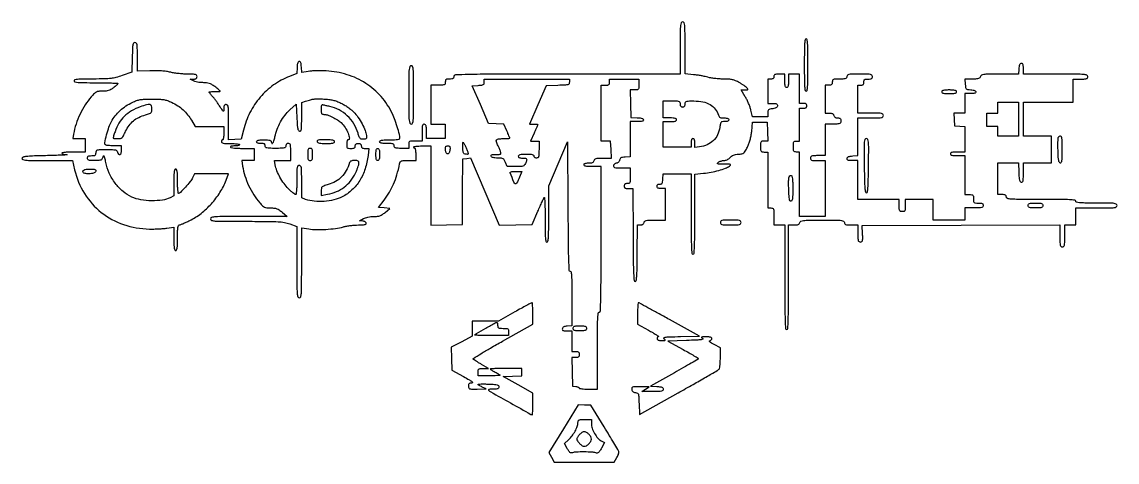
# Model space of a CAD drawing. Header units: millimetres. Extents: x -462 to 438, y -206 to 156.
import ezdxf

# ---------------------------------------------------------------- set-up
doc = ezdxf.new("R2010")
doc.units = ezdxf.units.MM
doc.layers.get('0').update_dxf_attribs({"lineweight": 25})

# ---------------------------------------------------------------- blocks, each defined once
blk = doc.blocks.new('compile_logo')
for points in [[(541, 340.5), (541, 319), (448, 319, 0.000278), (386.435179, 318.965793, 0.005098), (366.875, 318.744624, 0.007615), (356.28687, 318.355535, 0.399075), (355, 317, -0.087745), (354.822713, 315.997538, -0.177212), (354.3125, 315.392857, -0.10769), (353.32428, 315.082184, -0.022514), (351.5, 315, 0.021436), (349.534425, 314.915691, 0.13443), (348.6, 314.571429, 0.189121), (348.138668, 313.86222, 0.050766), (348, 312.5, -0.072846), (347.789676, 311.064029, -0.224968), (347.15, 310.354167, -0.091609), (345.761772, 310.055253, -0.007344), (342, 310), (336, 310), (336, 294), (336, 278), (342, 278), (348, 278), (348, 272), (348, 266), (340.25, 265.998173), (332.5, 265.996347), (332.5, 271.728971, 0.011424), (332.430809, 274.75703, 0.058761), (332.158745, 276.410511, 0.12383), (331.622216, 277.332823, 0.152218), (330.75, 277.804122, 0.193754), (329.845594, 277.630676, 0.188223), (329.299746, 276.876437, 0.057238), (329.051906, 275.117938, 0.006416), (329, 271.073324), (329, 264), (323.5, 264, 0.008002), (319.917511, 263.942664, 0.11737), (318.708333, 263.613636, 0.230406), (318.152071, 262.83205, 0.041432), (318, 261), (318, 258), (312, 258, -0.008455), (308.528387, 258.05871, -0.072107), (307, 258.333333, -0.188641), (306.272668, 258.939334, -0.12648), (306, 260, 0.12648), (305.727332, 261.060666, 0.188641), (305, 261.666667, 0.072107), (303.471613, 261.94129, 0.008455), (300, 262, -0.010614), (296.964058, 262.064452, -0.050675), (295.25, 262.3125, -0.113455), (294.337712, 262.77697, -0.222027), (294, 263.5, -0.257642), (294.411902, 264.246308, -0.094144), (295.573497, 264.702777, -0.039628), (297.783652, 264.941242, -0.007066), (301.940983, 265, 0.008828), (305.015102, 265.054278, 0.013525), (307.674271, 265.220312, 0.007951), (309.859297, 265.451264, 0.237735), (310.307392, 265.75, 0.187258), (310.619723, 267.87774, 0.011765), (309.035133, 274.135485, 0.018143), (306.917066, 280.797701, 0.02606), (304.527796, 286.509146, 0.067425), (295.249575, 300.579628, 0.070139), (282.671826, 311.459409, 0.068745), (267.34213, 318.59814, 0.060908), (250, 321.697946, 0.011417), (245.98145, 321.828096, 0.009884), (241.762788, 321.784957, 0.009993), (237.941743, 321.593829, 0.02843), (235.298853, 321.256881), (230.097706, 320.290788), (229.798853, 324.895394, 0.017946), (229.581031, 327.051146, 0.059029), (229.221601, 328.432757, 0.107435), (228.701373, 329.215679, 0.194983), (228, 329.5, 0.203907), (227.289234, 329.197564, 0.106159), (226.772731, 328.363891, 0.055708), (226.420668, 326.872668, 0.015501), (226.205637, 324.477707), (225.911275, 319.455413), (220.027424, 317.173899, 0.06245), (206.960164, 310.125769, 0.060819), (195.906623, 300.015155, 0.06), (187.488779, 287.404113, 0.057833), (182.178818, 273), (180.362129, 265.5), (175.181064, 265.19774), (170, 264.895481), (170, 279.44774, 0.002311), (169.957617, 288.618103, 0.031845), (169.715641, 291.930968, 0.122839), (169.115197, 293.429788, 0.240828), (168, 294, 0.084072), (167.011106, 293.83254, 0.171784), (166.404933, 293.3466, 0.112712), (166.087266, 292.420155, 0.026468), (166, 290.772804, -0.02029), (165.921135, 288.830184, -0.562738), (165.548079, 288.643256, -0.105731), (164.885494, 289.287435, -0.002353), (162.416254, 293.022804, 0.008281), (160.866991, 295.307126, 0.007269), (159.175459, 297.641522, 0.007324), (157.586963, 299.704248, 0.02167), (156.416254, 301.054719, -0.010811), (155.49069, 302.076703, -0.015008), (154.709775, 303.033953, -0.011444), (154.110324, 303.853715, -0.153311), (154, 304.205061, -0.367562), (154.194466, 304.433857, -0.015814), (155.322149, 304.581557, -0.020588), (156.775256, 304.665115, -0.012415), (158.500933, 304.650342, 0.012098), (160.226559, 304.634474, 0.020077), (161.679443, 304.714679, 0.0151), (162.810413, 304.85736, 0.36977), (163.000933, 305.08048, 0.212348), (162.848941, 305.420752, 0.007008), (161.703815, 306.421491, 0.012256), (160.277932, 307.573809, 0.008094), (158.586522, 308.83048, 0.023795), (156.075573, 310.458472, 0.052561), (153.99465, 311.394284, 0.053082), (151.777255, 311.870436, 0.02471), (148.836522, 312.035435, -0.023303), (146.610009, 312.154084, -0.021234), (144.333228, 312.480268, -0.021778), (142.323846, 312.947164, -0.061944), (141, 313.5), (138.5, 314.929129), (141.25, 314.964565, 0.037392), (142.583983, 315.081768, 0.119257), (143.401821, 315.427332, 0.155516), (143.847616, 316.045134, 0.079292), (144, 317, 0.149255), (143.672054, 318.074138, 0.180801), (142.820257, 318.682777, 0.059755), (140.989162, 318.947002, 0.005985), (136.562053, 319, -0.016874), (133.225155, 319.112648, -0.01056), (129.331799, 319.458544, -0.010596), (125.50683, 319.962191, -0.018946), (122.393198, 320.561002, 0.022574), (118.811696, 321.222893, 0.016122), (114.757226, 321.651676, 0.014631), (110.257698, 321.849163, 0.011173), (105.329035, 321.811002), (94.99578, 321.5), (94.99789, 333.25, 0.003123), (94.953887, 340.504122, 0.03841), (94.707834, 343.258561, 0.140235), (94.110334, 344.51296, 0.215134), (93.030779, 345, 0.220571), (91.941644, 344.494965, 0.13045), (91.315704, 343.175606, 0.036968), (90.999486, 340.30315, 0.003145), (90.780779, 332.879462), (90.5, 320.758924), (82.5, 317.906471, -0.01739), (77.378514, 316.278739, -0.038094), (73.346018, 315.47473, -0.025461), (68.347889, 315.125595, -0.004278), (58.75, 315.027009, 0.002915), (50.071137, 314.961527, 0.020822), (45.879502, 314.7307, 0.043868), (43.613653, 314.308239, 0.33661), (43, 313.5, 0.348679), (43.651404, 312.679464, 0.036432), (46.25, 312.270833, 0.018314), (51.00597, 312.049438, 0.002473), (61, 312, -0.003905), (67.899521, 311.946109, -0.006526), (73.701795, 311.779688, -0.001708), (78.687304, 311.554473, -0.414212), (78.963556, 311.25, -0.178938), (78.784386, 310.82937, -0.012768), (77.873096, 309.9125, -0.016696), (76.693716, 308.85806, -0.011772), (75.302527, 307.75, -0.031524), (73.22962, 306.373979, -0.055716), (71.350094, 305.553321, -0.051697), (69.240494, 305.132135, -0.023444), (66.423958, 305, 0.022097), (63.190094, 304.857014, 0.093757), (61.334293, 304.332722, 0.082159), (59.677732, 303.134372, 0.014702), (57.064527, 300.335966, 0.037874), (52.111947, 293.767826, 0.03198), (47.889158, 286.154767, 0.031688), (44.633996, 277.984389, 0.035228), (42.57212, 269.75), (41.909374, 266), (46.954687, 266), (52, 266), (52, 260.5), (52, 255), (42.5, 255, 0.008575), (38.639392, 254.933788, 0.017647), (35.625, 254.723684, 0.013417), (33.361438, 254.423816, 0.368504), (33, 254, 0.292284), (33.256499, 253.598702, 0.038543), (34.248438, 253.229524, 0.034867), (35.621299, 252.937567, 0.022113), (37.25, 252.781358, -0.937999), (37.251572, 252.656227, -0.007592), (34.233361, 252.470856, -0.003562), (28.598714, 252.250808, -0.001495), (21.012506, 252.031358, 0.001963), (8.924899, 251.670368, 0.018838), (3.787816, 251.302687, 0.045603), (1.098328, 250.756758, 0.279395), (0.189182, 249.75, 0.372862), (0.761095, 248.760774, 0.062049), (3.090954, 248.266924, 0.019595), (8.008451, 248.041796, 0.001641), (20.743832, 248), (41.634313, 248), (43.426773, 240.396788, 0.081028), (51.548612, 220.818144, 0.086603), (65.33096, 205.346147, 0.085859), (83.649233, 195.36218, 0.077944), (104.892522, 191.668668, 0.008886), (108.608943, 191.67312, 0.006851), (112.660616, 191.805541, 0.006934), (116.44389, 192.033725, 0.016417), (119.25, 192.334957), (125, 193.143913), (125, 183.571956, 0.005472), (125.055842, 178.470026, 0.033401), (125.289177, 175.845326, 0.079705), (125.73798, 174.465734, 0.281394), (126.5, 174, 0.292784), (127.270046, 174.493192, 0.072528), (127.714286, 176, 0.030643), (127.945394, 178.860051, 0.004841), (128, 184.5, -0.005363), (128.057353, 189.846983, -0.026977), (128.282515, 192.827829, -0.051469), (128.681077, 194.513465, -0.319161), (129.365643, 195, 0.093097), (130.228283, 195.162023, 0.006848), (132.469168, 196.070118, 0.009346), (135.124438, 197.247623, 0.006945), (138.013122, 198.642954, 0.050463), (147.297344, 204.524819, 0.042646), (155.80079, 212.459205, 0.042422), (162.879274, 221.771063, 0.048497), (167.926417, 231.75), (169.970816, 237), (156.011088, 237), (142.05136, 237), (140.418706, 233.842795, -0.050191), (138.348058, 230.665344, -0.013711), (134.463581, 226.102522, -0.007418), (130.305639, 221.617057, -0.204907), (128.863158, 221, -0.381134), (128.517851, 221.30795, -0.007036), (128.253553, 223.9375, -0.013431), (128.062082, 227.165759, -0.008095), (128, 231, 0.005163), (127.944758, 236.350044, 0.032071), (127.7125, 239.083333, 0.076301), (127.26579, 240.52133, 0.286822), (126.5, 241, 0.298087), (125.726053, 240.493596, 0.069148), (125.284171, 238.920947, 0.029399), (125.05406, 235.940714, 0.00457), (125, 230.02568), (125, 219.05136), (121.914326, 217.455696, -0.085243), (115.567897, 215.44251, -0.038173), (106.800269, 214.908852, -0.037874), (97.743174, 215.737428, -0.062463), (90.391728, 217.944869, -0.07387), (83.225875, 222.476975, -0.054551), (76.818113, 229.349944, -0.053194), (71.892343, 237.659395, -0.061107), (69.108724, 246.447423, 0.012912), (68.350077, 249.997823, 0.099799), (67.637591, 251.529978, 0.507659), (66.969269, 251.528019, 0.093414), (66.343705, 250.20633, -0.09558), (65.778035, 249.024331, -0.152352), (64.881019, 248.36827, -0.07233), (63.275539, 248.068333, -0.010071), (59.883369, 248, -0.008737), (56.489121, 248.059313, -0.073316), (54.985421, 248.334985, -0.189013), (54.268148, 248.940737, -0.124608), (54, 250, -0.087745), (54.177287, 251.002462, -0.177212), (54.6875, 251.607143, -0.10769), (55.67572, 251.917816, -0.022514), (57.5, 252, 0.021436), (59.465575, 252.084309, 0.13443), (60.4, 252.428571, 0.189121), (60.861332, 253.13778, 0.050766), (61, 254.5, -0.099988), (61.292912, 255.950088, -0.226001), (62.109362, 256.677272, -0.066886), (63.952893, 256.955002, -0.003989), (69.59362, 257, -0.005574), (74.651386, 256.943618, -0.048454), (76.882231, 256.676602, -0.12961), (78.054429, 256.075638, -0.146917), (78.710251, 255, 0.102089), (79.560106, 253.281447, 0.346964), (80.693996, 253.003803, 0.221686), (81.681851, 254.160854, 0.067694), (82, 256.5), (82, 260), (76.5, 260.125, -0.002205), (72.190676, 260.241953, -0.02103), (70.354845, 260.377306, -0.052887), (69.316616, 260.610918, -0.115104), (68.627099, 261.039567, -0.256765), (68.155643, 262.662432, -0.009335), (69.729908, 269.13428, -0.017349), (71.662752, 275.564917, -0.042966), (73.63396, 280.068795, -0.045207), (76.75253, 284.738736, -0.037347), (80.850329, 289.104078, -0.036673), (85.640599, 292.891628, -0.039359), (90.824854, 295.839593, -0.024101), (94.334765, 297.283057, -0.04477), (97.313327, 298.051534, -0.032923), (100.937645, 298.404905, -0.007843), (107, 298.5, -0.007841), (113.047293, 298.405159, -0.03268), (116.673043, 298.053448, -0.044602), (119.644613, 297.290935, -0.024536), (123.120011, 295.864835, -0.035145), (128.118856, 293.07713, -0.038528), (132.517015, 289.691855, -0.038891), (136.30854, 285.703017, -0.037175), (139.5, 281.117074), (142.5, 276.039688), (154.25, 276.019844), (166, 276), (166, 270.5, -0.017105), (165.927854, 268.39166, -0.027868), (165.70625, 266.615625, -0.026982), (165.391033, 265.292067, -0.332234), (165, 265, 0.148195), (164.618646, 264.884432, 0.098894), (164.29375, 264.559375, 0.082425), (164.074694, 264.073457, 0.064853), (164, 263.5, 0.250296), (164.396042, 262.758417, 0.098409), (165.5, 262.3, 0.041714), (167.597782, 262.059778, 0.007659), (171.5, 262, -0.011522), (174.477527, 261.931377, -0.02162), (176.875, 261.716667, -0.018508), (178.667147, 261.409838, -0.354925), (179, 261, -0.297764), (178.746916, 260.612706, -0.042932), (177.807664, 260.29375, -0.03716), (176.496569, 260.072375, -0.02325), (174.940983, 260, 0.019531), (173.311372, 259.936318, 0.051222), (172.16126, 259.726474, 0.106919), (171.562569, 259.402624, 0.369423), (171.5, 259, 0.223356), (172.110938, 258.601718, 0.009784), (174.701799, 258.292846, 0.014948), (177.885615, 258.072193, 0.009825), (181.559017, 258), (191, 258), (191, 253), (191, 248), (185.886456, 248), (180.772912, 248), (181.479239, 243.289874, 0.040306), (183.287916, 235.54496, 0.031637), (186.433439, 227.512403, 0.031369), (190.606283, 219.85971, 0.037369), (195.492975, 213.25, 0.017815), (197.820611, 210.736185, 0.086871), (199.3992, 209.621325, 0.090457), (201.232512, 209.131322, 0.02019), (204.48331, 209, -0.02309), (207.534214, 208.859033, -0.065111), (209.612125, 208.38917, -0.064109), (211.517343, 207.39617, -0.021877), (214, 205.5), (218.189227, 202), (186.594614, 202, 0.000901), (166.044804, 201.962972, 0.014905), (159.199327, 201.734175, 0.04886), (155.926316, 201.203088, 0.340374), (155, 200, 0.333952), (155.89766, 198.805894, 0.053603), (158.955916, 198.266865, 0.015871), (165.398019, 198.037317, 0.000969), (184.647329, 198, -0.001503), (202.802597, 197.945423, -0.013508), (210.756138, 197.682653, -0.031071), (215.744001, 197.070274, -0.041362), (220.147329, 195.866009), (226, 193.732019), (226, 164.366009, 0.00098), (226.037362, 145.304577, 0.016022), (226.267026, 138.920751, 0.05434), (226.807221, 135.893322, 0.332957), (228, 135, 0.331078), (229.19032, 135.885209, 0.055733), (229.732668, 138.856077, 0.016305), (229.962553, 145.132718, 0.001), (230, 163.848613), (230, 192.697225), (235.75, 191.755767, 0.037319), (241.911708, 191.214062, 0.01812), (249.819179, 191.397149, 0.018115), (257.814462, 192.163933, 0.032222), (264.29879, 193.45315, -0.021628), (266.984524, 194.046503, -0.012145), (270.289229, 194.545613, -0.012102), (273.657313, 194.88833, -0.019303), (276.54879, 195, 0.009924), (279.764098, 195.063821, 0.044773), (281.624981, 195.305555, 0.09624), (282.638844, 195.746879, 0.246931), (283, 196.433578, 0.167662), (282.798098, 197.018761, 0.084213), (282.212859, 197.551313, 0.06647), (281.328378, 197.965038, 0.046359), (280.25, 198.197287), (277.5, 198.527418), (280.70034, 200.263709, -0.047926), (282.353769, 200.965329, -0.026143), (284.489493, 201.518095, -0.024763), (286.855402, 201.879227, -0.025494), (289.222496, 202, 0.022797), (292.218783, 202.136686, 0.061528), (294.296821, 202.588463, 0.063003), (296.174327, 203.525262, 0.024808), (298.499266, 205.25), (302.45422, 208.5), (297.803267, 209), (293.152314, 209.5), (297.729007, 215.5, 0.029084), (302.102521, 221.983056, 0.032737), (305.505969, 228.685247, 0.03022), (308.206114, 236.222298, 0.019326), (310.462627, 245.25, -0.062512), (311.013667, 246.852754, -0.187962), (311.850437, 247.621721, -0.085767), (313.41515, 247.93971, -0.007345), (317.519052, 248), (324, 248), (324, 253, 0.01883), (323.927795, 254.916554, 0.03053), (323.70625, 256.53125, 0.031449), (323.389817, 257.719449, 0.322437), (323, 258, -0.099038), (322.618362, 258.076342, -0.097945), (322.29375, 258.29375, -0.097945), (322.076342, 258.618362, -0.099038), (322, 259, -0.350432), (322.323933, 259.405433, -0.020168), (324, 259.714286, -0.022889), (326.243014, 259.930567, -0.01259), (329, 260), (336, 260), (336, 227.470975), (336, 194.94195), (349.024951, 195.220975), (362.049902, 195.5), (362.274951, 222.5), (362.5, 249.5), (365.59018, 249.801439), (368.680359, 250.102877), (380.534723, 222.524486), (392.389087, 194.946094), (405.896756, 195.223047), (419.404424, 195.5), (424.022275, 206.236729, -0.002839), (425.841122, 210.400344, -0.004233), (427.483363, 214.019276, -0.001877), (428.920627, 217.086356, -0.086067), (429.320062, 217.653396, -0.651656), (429.594921, 217.54689, -0.002064), (429.800268, 212.650268, -0.006028), (429.951378, 206.778423, -0.003418), (430, 199.666667, 0.002369), (430.049186, 189.285343, 0.017679), (430.270089, 184.361111, 0.03452), (430.6759, 181.661379, 0.351652), (431.5, 181, 0.366837), (432.34477, 181.71616, 0.024867), (432.733735, 185.092694, 0.014391), (432.9521, 191.12432, 0.001852), (433, 204.056164), (433, 227.112328), (440.75, 245.264935), (448.5, 263.417541), (448.758763, 210.208771, 0.000751), (448.951486, 179.929394, 0.006253), (449.230941, 166.213623, 0.005461), (449.596912, 157.863271, 0.398276), (450.508763, 157, -0.365939), (451.344992, 156.293355, -0.025312), (451.733386, 152.988083, -0.014666), (451.951754, 147.093485, -0.001925), (452, 134.560365), (452, 112.120731), (448.258317, 111.810365, 0.027614), (446.530888, 111.570503, 0.068885), (445.327963, 111.157477, 0.101082), (444.567451, 110.55524, 0.128769), (444.184992, 109.75, 0.121912), (444.233421, 108.875744, 0.211929), (444.701752, 108.337052, 0.094469), (445.769147, 108.065524, 0.015182), (447.926676, 108), (452, 108), (452, 99.5), (452, 91), (455, 91, -0.030103), (456.613599, 90.902765, -0.144586), (457.45, 90.541667, -0.173074), (457.873428, 89.824437, -0.047675), (458, 88.5, -0.047847), (457.872695, 87.172713, -0.174228), (457.446826, 86.456153, -0.143981), (456.604038, 86.096274, -0.029402), (454.968265, 86), (451.936529, 86), (452.218265, 74.25), (452.5, 62.5), (455.25, 62.183578, -0.031666), (456.303222, 61.994241, -0.046395), (457.192187, 61.685866, -0.056702), (457.811837, 61.314506, -0.233512), (458, 60.933578, 0.362512), (458.308493, 60.564, 0.013962), (460.203125, 60.274238, 0.019277), (462.624533, 60.067213, 0.011686), (465.5, 60), (473, 60), (473, 91.393011, -0.001376), (473.048415, 108.985643, -0.010346), (473.266529, 117.310197, -0.013787), (473.633482, 122.22934, -0.282785), (474.5, 123.361626, 0.298681), (475.417527, 124.636312, 0.004613), (475.741284, 134.105783, 0.005565), (475.95436, 149.523195, 0.000672), (476, 183.468615), (476, 243), (469, 243, -0.008455), (465.386832, 243.061101, -0.044348), (463.416667, 243.303571, -0.103378), (462.377357, 243.764111, -0.241448), (462, 244.5, -0.173724), (462.244188, 245.181593, -0.129252), (462.897228, 245.653434, -0.070958), (464.061627, 245.922301, -0.021316), (465.883369, 246, 0.023027), (467.861651, 246.091155, 0.083692), (469.073791, 246.412424, 0.12897), (469.825673, 247.023689, 0.09425), (470.289749, 248, -0.127608), (470.879257, 249.054837, -0.136466), (471.893758, 249.65756, -0.058244), (473.753681, 249.935735, -0.008109), (477.65638, 249.997747), (484.5, 249.995494), (484.167941, 256.997747), (483.835882, 264), (479.917941, 264), (476, 264), (476, 287), (476, 310), (479.5, 310, 0.021436), (481.465575, 310.084309, 0.13443), (482.4, 310.428571, 0.189121), (482.861332, 311.13778, 0.050766), (483, 312.5), (483, 315), (495, 315), (507, 315), (507, 310.5, -0.012021), (506.929716, 307.577037, -0.155608), (506.553736, 306.568449, -0.205757), (505.703532, 306.10466, -0.023388), (503.467249, 306), (499.934498, 306), (500.217249, 294.75), (500.5, 283.5), (505.75, 283.19774, -0.014867), (508.22247, 282.981491, -0.05124), (509.79122, 282.631741, -0.095515), (510.683785, 282.129891, -0.220508), (511, 281.44774, -0.223945), (510.678404, 280.765724, -0.108465), (509.800244, 280.315806, -0.051915), (508.195529, 280.067284, -0.012479), (505.5, 280), (500, 280), (500, 265.557498), (500, 251.114996), (495.75, 250.807498, 0.019164), (493.495733, 250.557267, 0.08818), (492.254885, 250.139471, 0.14549), (491.557067, 249.435712, 0.087932), (491.188507, 248.311493, -0.074924), (490.910229, 247.382189, -0.085918), (490.378376, 246.624353, -0.086096), (489.62375, 246.090529, -0.075611), (488.698723, 245.811493, 0.07089), (487.841087, 245.56155, 0.065625), (487.062327, 245.077438, 0.069621), (486.477088, 244.442304, 0.104676), (486.186892, 243.75, 0.193801), (486.365045, 242.84572, 0.186979), (487.123368, 242.300063, 0.057135), (488.884672, 242.052044, 0.006438), (492.926676, 242), (500, 242), (500, 235.5, -0.006367), (499.947488, 231.376461, -0.085635), (499.653846, 229.9, -0.226921), (498.940826, 229.225912, -0.077921), (497.5, 229, 0.044917), (496.317234, 228.893532, 0.124434), (495.5625, 228.55, 0.149477), (495.142566, 227.935258, 0.07578), (495, 227, 0.087581), (495.176855, 225.998076, 0.177003), (495.686015, 225.393344, 0.107908), (496.671566, 225.082388, 0.022665), (498.488117, 225), (501.976235, 225), (502.238117, 186.75, 0.001068), (502.432883, 165.068985, 0.008728), (502.715858, 155.168647, 0.010237), (503.105391, 149.319995, 0.388962), (504, 148.5, 0.365041), (504.851106, 149.21691, 0.023713), (505.279126, 152.669738, 0.014211), (505.569967, 158.788637, 0.001883), (505.76843, 171.75), (506.036861, 195), (508.401799, 195, 0.062499), (509.444281, 195.130819, 0.089242), (510.290866, 195.51671, 0.095544), (510.909916, 196.149288, 0.082261), (511.289749, 197, -0.146917), (511.945571, 198.075638, -0.12961), (513.117769, 198.676602, -0.048454), (515.348614, 198.943618, -0.005574), (520.40638, 199), (529, 199), (529, 212), (529, 225), (525.5, 225, -0.02305), (523.723523, 225.081939, -0.099945), (522.71798, 225.383553, -0.169299), (522.189481, 225.956875, -0.10269), (522, 226.869736, -0.081348), (522.136953, 227.705941, -0.147322), (522.534835, 228.266566, -0.126611), (523.226265, 228.566395, -0.05266), (524.25, 228.619736, 0.077322), (525.459199, 228.74249, 0.192544), (526.161669, 229.261089, 0.105276), (526.560349, 230.371705, 0.015661), (526.807498, 232.75), (527.114996, 237), (538.557498, 237), (550, 237), (550, 204, 0.001237), (550.046276, 185.288603, 0.01012), (550.261364, 176.75, 0.013583), (550.621684, 171.794798, 0.38529), (551.5, 171, 0.385165), (552.378042, 171.794204, 0.013657), (552.738601, 176.733085, 0.01015), (552.953713, 185.246108, 0.001241), (553, 203.898509), (553, 236.797017), (560.25, 237.517025, 0.023132), (566.412091, 238.418376, 0.019993), (572.77635, 239.918471, 0.019588), (578.326151, 241.700096, 0.074487), (581.51423, 243.435555, 0.070669), (582.334609, 244.260717, 0.507519), (582.195013, 244.715368, 0.077331), (581.007729, 244.930498, 0.003777), (577, 245, -0.003952), (573.045968, 245.06995, -0.074779), (571.829614, 245.284852, -0.499548), (571.679373, 245.738109, -0.07935), (572.44113, 246.531803, -0.052843), (573.375664, 247.094499, -0.031483), (574.585953, 247.568717, -0.03124), (575.86617, 247.892928, -0.046427), (577.016816, 248, 0.072157), (578.21471, 248.173778, 0.043181), (579.556256, 248.700976, 0.04143), (580.860961, 249.489378, 0.047595), (581.953428, 250.450426, -0.051583), (583.289296, 251.606872, -0.058168), (584.783044, 252.411798, -0.050738), (586.588255, 252.924371, -0.027645), (588.877742, 253.200426, 0.025692), (591.759899, 253.536536, 0.12538), (593.249673, 254.196338, 0.097866), (594.424469, 255.565053, 0.012537), (596.252755, 259, 0.02676), (597.505407, 261.877846, 0.023514), (598.505219, 264.998917, 0.022266), (599.25377, 268.37055, 0.018663), (599.752755, 272), (600.5, 279.5), (606.5, 279.5), (612.5, 279.5), (612.792064, 271.75), (613.084129, 264), (610.042064, 264, 0.034865), (608.206983, 263.871882, 0.212344), (607.419004, 263.380185, 0.137338), (607.068604, 262.328028, 0.012128), (607, 259.5, 0.012152), (607.068508, 256.681601, 0.135673), (607.416667, 255.625, 0.212646), (608.198831, 255.130535, 0.036189), (610, 255), (613, 255), (613, 232), (613, 209), (615.5, 209, -0.0831), (616.944318, 208.758286, -0.227859), (617.660714, 208.05, -0.080329), (617.949769, 206.485599, -0.005599), (618, 202), (618, 195), (622.5, 195), (627, 195), (627, 152, 0.000926), (627.045411, 127.475396, 0.007792), (627.258721, 116.416667, 0.008452), (627.59949, 109.840694, 0.394238), (628.5, 109, 0.394238), (629.40051, 109.840694, 0.008452), (629.741279, 116.416667, 0.007792), (629.954589, 127.475396, 0.000926), (630, 152), (630, 195), (634.383369, 195, 0.0182), (636.681075, 195.083666, 0.078731), (638.006446, 195.393897, 0.133527), (638.802542, 196.002304, 0.099573), (639.289749, 197, -0.223747), (640.241856, 198.139552, -0.082061), (642.315347, 198.715139, -0.024862), (646.527465, 198.95679, -0.001899), (657.90638, 199, -0.001751), (669.440635, 198.959612, -0.025777), (673.488298, 198.722366, -0.099572), (675.332417, 198.13453, -0.272383), (676, 197, 0.118451), (676.253284, 195.945848, 0.189837), (676.9375, 195.340909, 0.077556), (678.359853, 195.061504, 0.009792), (681.5, 195), (687, 195), (687, 188, 0.00641), (687.053749, 183.807776, 0.065528), (687.32389, 182.095853, 0.191871), (687.949137, 181.300974, 0.132047), (689.068917, 181, 0.124694), (690.187223, 181.283297, 0.205481), (690.782705, 182.036068, 0.068848), (690.989653, 183.663781, 0.006307), (690.893074, 187.75), (690.648314, 194.5), (771.824157, 194.75588), (853, 195.01176), (853, 186.00588, 0.004483), (853.049055, 180.534797, 0.050192), (853.305519, 178.375735, 0.16851), (853.915362, 177.386424, 0.172815), (855, 177, 0.17273), (856.084603, 177.386209, 0.168559), (856.694444, 178.375, 0.050222), (856.950933, 180.532834, 0.004487), (857, 186), (857, 195), (861.5, 195), (866, 195), (866, 202), (866, 209), (883, 209, 0.001893), (893.804175, 209.040909, 0.027391), (897.625, 209.279412, 0.106183), (899.360902, 209.871447, 0.263491), (900, 211, 0.263491), (899.360902, 212.128553, 0.106183), (897.625, 212.720588, 0.027391), (893.804175, 212.959091, 0.001893), (883, 213, -0.002648), (873.586861, 213.049855, -0.019356), (869.083333, 213.272059, -0.039586), (866.635449, 213.685048, -0.34379), (866, 214.5, 0.37875), (865.235044, 215.36498, 0.017501), (861, 215.736842, 0.01169), (853.59572, 215.953133, 0.001456), (837.5, 216, -0.001015), (819.016921, 216.037506, -0.016502), (812.8125, 216.267544, -0.056699), (809.87964, 216.811351, -0.329776), (809, 218, 0.087745), (808.822713, 219.002462, 0.177212), (808.3125, 219.607143, 0.10769), (807.32428, 219.917816, 0.022514), (805.5, 220), (802, 220), (802, 233), (802, 246), (810.457936, 246), (818.915871, 246), (819.207936, 238.260844, 0.007606), (819.429523, 234.078501, 0.04493), (819.774202, 231.914384, 0.103223), (820.345375, 230.742338, 0.182728), (821.25, 230.18752, 0.215645), (822.160568, 230.406594, 0.173594), (822.706157, 231.265056, 0.050287), (822.950011, 233.255689, 0.005351), (823, 237.926676), (823, 246), (834.5, 246), (846, 246), (846, 257), (846, 268), (834.5, 268), (823, 268), (823, 282), (823, 296), (843.5, 296), (864, 296), (864, 305.5), (864, 315), (870, 315, 0.008455), (873.471613, 315.05871, 0.072107), (875, 315.333333, 0.188641), (875.727332, 315.939334, 0.12648), (876, 317, 0.3217), (875.153969, 318.178853, 0.062704), (872.4375, 318.731132, 0.01773), (866.647435, 318.962124, 0.001104), (849.5, 319), (823, 319), (823, 323.573324, 0.012512), (822.938153, 326.044371, 0.085527), (822.672483, 327.228612, 0.211524), (822.132212, 327.744764, 0.134077), (821.25, 327.814697, 0.135481), (820.422193, 327.407875, 0.105876), (819.826658, 326.597449, 0.065919), (819.428595, 325.268926, 0.021777), (819.192502, 323.241373), (818.885004, 319), (803.559134, 319, 0.002373), (794.025227, 318.954752, 0.029017), (790.388234, 318.708844, 0.094485), (788.586226, 318.123773, 0.206009), (787.710251, 317, -0.119707), (787.148167, 315.956423, -0.137687), (786.195165, 315.352543, -0.063111), (784.483084, 315.067292, -0.00976), (781.036122, 315), (774.885004, 315), (775.192502, 310.75, 0.017229), (775.483314, 308.034356, 0.162473), (776, 307, 0.162473), (777.034356, 306.483314, 0.017229), (779.75, 306.192502, -0.021194), (781.658853, 305.972769, -0.058471), (782.96014, 305.6073, -0.098074), (783.726986, 305.098141, -0.199886), (784, 304.442502, -0.202119), (783.721796, 303.782399, -0.116234), (782.970105, 303.330139, -0.060489), (781.628453, 303.072979, -0.017139), (779.5, 303), (775, 303), (775, 295), (775, 287), (770.44774, 287), (765.895481, 287), (766.19774, 281.75), (766.5, 276.5), (770.75, 276.192502), (775, 275.885004), (775, 265.442502), (775, 255), (769, 255, 0.010614), (765.964058, 254.935548, 0.050675), (764.25, 254.6875, 0.113455), (763.337712, 254.22303, 0.222027), (763, 253.5, 0.222027), (763.337712, 252.77697, 0.113455), (764.25, 252.3125, 0.050675), (765.964058, 252.064452, 0.010614), (769, 252), (775, 252), (775, 236), (775, 220), (778.5, 220, -0.021868), (780.627612, 219.906903, -0.176278), (781.5, 219.5, -0.176278), (781.906903, 218.627612, -0.021868), (782, 216.5, 0.022778), (782.099137, 214.324962, 0.192545), (782.535714, 213.46875, 0.165362), (783.478972, 213.079836, 0.01583), (786, 213, -0.017388), (788.150836, 212.925179, -0.098846), (789.25, 212.625, -0.184152), (789.804216, 212.021586, -0.094959), (790, 211, -0.150217), (789.669697, 209.925391, -0.180365), (788.8125, 209.316667, -0.059311), (786.968394, 209.052806, -0.005909), (782.5, 209), (775, 209), (775, 204), (775, 199), (762, 199), (749, 199), (749, 207.5), (749, 216), (737.5, 216), (726, 216), (726, 211, -0.010324), (725.93723, 207.96031, -0.105983), (725.625, 206.75, -0.217022), (724.919849, 206.180083, -0.063163), (723.5, 206, -0.063163), (722.080151, 206.180083, -0.217022), (721.375, 206.75, -0.105983), (721.06277, 207.96031, -0.010324), (721, 211), (721, 216), (704, 216), (687, 216), (687, 232), (687, 248), (682.426676, 248, -0.012512), (679.955629, 248.061847, -0.085527), (678.771388, 248.327517, -0.211524), (678.255236, 248.867788, -0.134077), (678.185303, 249.75, -0.135481), (678.592125, 250.577807, -0.105876), (679.402551, 251.173342, -0.065919), (680.731074, 251.571405, -0.021777), (682.758627, 251.807498), (687, 252.114996), (687, 267.557498), (687, 283), (697.5, 283, 0.003595), (703.966968, 283.046494, 0.043488), (706.4375, 283.297619, 0.15568), (707.560306, 283.906793, 0.193568), (708, 285, 0.193568), (707.560306, 286.093207, 0.15568), (706.4375, 286.702381, 0.043488), (703.966968, 286.953506, 0.003595), (697.5, 287), (687, 287), (687, 298.5), (687, 310), (689.5, 310, 0.045527), (690.768514, 310.115743, 0.152009), (691.5, 310.5, 0.152009), (691.884257, 311.231486, 0.045527), (692, 312.5, -0.050766), (692.138668, 313.86222, -0.189121), (692.6, 314.571429, -0.13443), (693.534425, 314.915691, -0.021436), (695.5, 315, 0.022514), (697.32428, 315.082184, 0.10769), (698.3125, 315.392857, 0.177212), (698.822713, 315.997538, 0.087745), (699, 317, 0.193568), (698.560306, 318.093207, 0.15568), (697.4375, 318.702381, 0.043488), (694.966968, 318.953506, 0.003595), (688.5, 319, 0.003595), (682.033032, 318.953506, 0.043488), (679.5625, 318.702381, 0.15568), (678.439694, 318.093207, 0.193568), (678, 317, -0.12648), (677.727332, 315.939334, -0.188641), (677, 315.333333, -0.072107), (675.471613, 315.05871, -0.008455), (672, 315, 0.007344), (668.238228, 314.944747, 0.091609), (666.85, 314.645833, 0.224968), (666.210324, 313.935971, 0.072846), (666, 312.5, -0.047675), (665.873428, 311.175563, -0.173074), (665.45, 310.458333, -0.144586), (664.613599, 310.097235, -0.030103), (663, 310), (660, 310), (660, 298.5), (660, 287), (663.383369, 287, -0.030283), (665.046564, 286.899176, -0.088252), (666.142568, 286.563573, -0.121928), (666.850345, 285.947986, -0.089365), (667.289749, 285, 0.083343), (667.68466, 284.1206, 0.103336), (668.323367, 283.493194, 0.091055), (669.227648, 283.122623, 0.051875), (670.40638, 283, -0.041855), (671.738789, 282.888267, -0.151058), (672.490638, 282.509024, -0.156397), (672.88234, 281.7808, -0.045836), (673, 280.5, -0.077921), (672.774088, 279.059174, -0.226921), (672.1, 278.346154, -0.085635), (670.623539, 278.052512, -0.006367), (666.5, 278), (660, 278), (660, 265), (660, 252), (654, 252, 0.008455), (650.528387, 251.94129, 0.072107), (649, 251.666667, 0.188641), (648.272668, 251.060666, 0.12648), (648, 250, 0.12648), (648.272668, 248.939334, 0.188641), (649, 248.333333, 0.072107), (650.528387, 248.05871, 0.008455), (654, 248), (660, 248), (660, 225), (660, 202), (649.5, 202), (639, 202), (639, 228.5), (639, 255), (636.5, 255, -0.058662), (635.093239, 255.165617, -0.210352), (634.388889, 255.7, -0.114574), (634.068074, 256.820113, -0.012699), (634, 259.5, -0.012699), (634.068074, 262.179887, -0.114574), (634.388889, 263.3, -0.210352), (635.093239, 263.834383, -0.058662), (636.5, 264), (639, 264), (639, 277.5), (639, 291), (642, 291, 0.030703), (643.500917, 291.092253, 0.116834), (644.375, 291.416667, 0.166173), (644.840542, 292.024683, 0.081208), (645, 293, 0.081208), (644.840542, 293.975317, 0.166173), (644.375, 294.583333, 0.116834), (643.500917, 294.907747, 0.030703), (642, 295), (639, 295), (639, 307), (639, 319), (634.5, 319), (630, 319), (630, 313.5, -0.01212), (629.933383, 310.752068, -0.054498), (629.681818, 309.166667, -0.118311), (629.215544, 308.316753, -0.211442), (628.5, 308, -0.211442), (627.784456, 308.316753, -0.118311), (627.318182, 309.166667, -0.054498), (627.066617, 310.752068, -0.01212), (627, 313.5), (627, 319), (622.5, 319, 0.013964), (620.020585, 318.930739, 0.090841), (618.8125, 318.638889, 0.188085), (618.214724, 318.035525, 0.102588), (618, 317, -0.07578), (617.857434, 316.064742, -0.149477), (617.4375, 315.45, -0.124434), (616.682766, 315.106468, -0.044917), (615.5, 315), (613, 315), (613, 305), (613, 295), (617, 295, -0.017917), (619.094656, 294.924914, -0.091781), (620.215867, 294.632988, -0.174633), (620.790774, 294.060213, -0.110819), (621, 293.127808, -0.12383), (620.768185, 292.206138, -0.130042), (620.130455, 291.523559, -0.078236), (618.951156, 291.018599, -0.022466), (617, 290.615991, 0.019304), (614.680704, 290.152682, 0.125877), (613.638165, 289.601673, 0.168342), (613.14302, 288.696601, 0.041784), (613, 286.988182), (613, 284), (606.65913, 284), (600.31826, 284), (599.113083, 289.385297, 0.028745), (598.410386, 291.850928, 0.014976), (597.268759, 294.837982, 0.014844), (595.909835, 297.842993, 0.02191), (594.526908, 300.385297), (591.14591, 306), (594.1954, 306, 0.011706), (595.945647, 306.040982, 0.176535), (596.49831, 306.272232, 0.356782), (596.558549, 306.700852, 0.036752), (595.92158, 307.594491, 0.054448), (595.100584, 308.389445, 0.011658), (593.503809, 309.571336, 0.012051), (591.579181, 310.859334, 0.011224), (589.549135, 312.085107, 0.023997), (586.497618, 313.645889, 0.051276), (583.9894, 314.483601, 0.042353), (581.076214, 314.879938, 0.01201), (576.5, 315.00144, -0.015165), (573.093534, 315.113396, -0.012511), (569.473148, 315.433552, -0.012702), (566.163807, 315.895269, -0.032665), (563.812843, 316.44408, 0.020294), (561.520929, 317.039221, 0.008776), (558.427829, 317.653109, 0.008668), (555.110032, 318.192065, 0.011371), (552.062843, 318.562466), (545, 319.258421), (545, 340.62921, 0.001427), (544.960839, 354.351521, 0.021905), (544.726604, 359.078651, 0.082544), (544.152277, 361.254863, 0.295163), (543, 362, 0.295956), (541.847032, 361.25203, 0.08195), (541.273256, 359.0625, 0.021776), (541.039121, 354.308586, 0.001417)], [(643, 326.5, 0.002008), (643.048294, 314.472446, 0.015407), (643.267442, 308.833333, 0.027792), (643.662043, 305.69867, 0.362199), (644.5, 305, 0.362199), (645.337957, 305.69867, 0.027792), (645.732558, 308.833333, 0.015407), (645.951706, 314.472446, 0.002008), (646, 326.5, 0.002008), (645.951706, 338.527554, 0.015407), (645.732558, 344.166667, 0.027792), (645.337957, 347.30133, 0.362199), (644.5, 348, 0.362199), (643.662043, 347.30133, 0.027792), (643.267442, 344.166667, 0.015407), (643.048294, 338.527554, 0.002008)], [(318, 302, 0.001241), (318.038431, 286.522046, 0.019546), (318.270833, 281.25, 0.07148), (318.833864, 278.799697, 0.309944), (320, 278, 0.309944), (321.166136, 278.799697, 0.07148), (321.729167, 281.25, 0.019546), (321.961569, 286.522046, 0.001241), (322, 302, 0.001241), (321.961569, 317.477954, 0.019546), (321.729167, 322.75, 0.07148), (321.166136, 325.200303, 0.309944), (320, 326, 0.309944), (318.833864, 325.200303, 0.07148), (318.270833, 322.75, 0.019546), (318.038431, 317.477954, 0.001241)], [(450, 312.536212, -0.117453), (449.660732, 311.111861, -0.208911), (448.748122, 310.35676, -0.05883), (446.675608, 310.018451, -0.00361), (440.412549, 309.786212), (430.825099, 309.5), (423.981468, 293.75), (417.137837, 278), (420.568919, 278, -0.011128), (421.884397, 277.970719, -0.018376), (422.99212, 277.880508, -0.012772), (423.863924, 277.754493, -0.365511), (424, 277.593217, -0.099211), (423.940433, 277.295967, -0.001071), (423.131036, 275.369169, -0.003326), (422.17562, 273.149643, -0.002152), (421.041824, 270.593217), (418.083647, 264), (421.541824, 264), (425, 264), (425, 257, -0.006583), (424.945542, 252.864163, -0.063075), (424.678571, 251.125, -0.183695), (424.070611, 250.311233, -0.142406), (423, 250, -0.072314), (422.230589, 250.111864, -0.08892), (421.583333, 250.4375, -0.10214), (421.153209, 250.924246, -0.130775), (421, 251.5, 0.232029), (420.642085, 252.229748, 0.108427), (419.666667, 252.692308, 0.047315), (417.824386, 252.93736, 0.00942), (414.5, 253, 0.00942), (411.175614, 252.93736, 0.047315), (409.333333, 252.692308, 0.108427), (408.357915, 252.229748, 0.232029), (408, 251.5, 0.164293), (408.226074, 250.830552, 0.129352), (408.833333, 250.357143, 0.075863), (409.895967, 250.081893, 0.025511), (411.5, 250, -0.032465), (413.864223, 249.846328, -0.243985), (414.755584, 249.225415, -0.207129), (414.843591, 248.058291, -0.023581), (413.839485, 245.547053, -0.070697), (412.927331, 244.119841, -0.139533), (411.813938, 243.384517, -0.068575), (409.963615, 243.067915, -0.008133), (405.788458, 243), (398.897947, 243), (397.435553, 246.5, 0.030185), (396.421782, 248.56623, 0.138381), (395.480847, 249.495758, 0.110521), (394.081668, 249.904369, 0.015998), (391.093569, 250, -0.018205), (388.825665, 250.082601, -0.04892), (387.236436, 250.356341, -0.075387), (386.191474, 250.821521, -0.160116), (385.638374, 251.5, -0.176755), (385.626422, 252.223718, -0.222401), (386.088321, 252.699052, -0.078326), (387.252829, 252.942055, -0.012348), (389.598772, 253, 0.009296), (392.379305, 253.051698, 0.12378), (393.354322, 253.335754, 0.285424), (393.682576, 253.958744, 0.057084), (393.440702, 255.25, 0.016281), (393.077595, 256.303988, 0.007819), (392.547102, 257.632287, 0.007743), (391.949909, 259.002209, 0.010975), (391.373315, 260.20034, -0.032062), (389.998614, 263.394844, -0.244904), (390.216517, 264.962943, -0.216095), (391.666402, 265.806086, -0.025275), (395.5, 266, 0.00804), (397.608835, 266.033911, 0.01334), (399.384375, 266.138499, 0.006944), (400.831595, 266.282834, 0.381407), (401, 266.471487, 0.095052), (400.935817, 266.806055, 0.001908), (400.288248, 268.413871, 0.004453), (399.505538, 270.288061, 0.002968), (398.577016, 272.42177), (396.154032, 277.900567), (389.889882, 278.200284), (383.625731, 278.5), (376.862715, 294), (370.0997, 309.5), (375.04985, 309.80226, 0.011772), (377.967092, 310.049436, 0.100086), (379.213545, 310.445382, 0.197661), (379.805467, 311.187292, 0.070901), (380, 312.55226), (380, 315), (415, 315), (450, 315)], [(756, 304.5, 0.222027), (756.337712, 303.77697, 0.113455), (757.25, 303.3125, 0.050675), (758.964058, 303.064452, 0.010614), (762, 303, 0.010614), (765.035942, 303.064452, 0.050675), (766.75, 303.3125, 0.113455), (767.662288, 303.77697, 0.222027), (768, 304.5, 0.222027), (767.662288, 305.22303, 0.113455), (766.75, 305.6875, 0.050675), (765.035942, 305.935548, 0.010614), (762, 306, 0.010614), (758.964058, 305.935548, 0.050675), (757.25, 305.6875, 0.113455), (756.337712, 305.22303, 0.222027)], [(262.249238, 295.236146, -0.025157), (264.956704, 293.786248, -0.016461), (267.929085, 291.860521, -0.016568), (270.708422, 289.787157, -0.030266), (272.80722, 287.891533, -0.044177), (276.240434, 283.709739, -0.026798), (279.564149, 278.233857, -0.026628), (282.15735, 272.707002, -0.07149), (283.199032, 268.5, -0.026319), (283.281001, 266.770599, -0.178803), (282.98535, 265.983059, -0.187273), (282.257296, 265.597019, -0.02933), (280.604775, 265.5, -0.05824), (278.954125, 265.692923, -0.154931), (277.94813, 266.296105, -0.095577), (277.195309, 267.573082, -0.0146), (276.281765, 270.39661, 0.065388), (272.835517, 278.233171, 0.066988), (267.50509, 284.842698, 0.06824), (260.716343, 289.710532, 0.072375), (253, 292.451446, -0.00345), (251.531663, 292.754769, -0.003099), (250.014062, 293.089055, -0.003107), (248.65616, 293.405885, -0.009755), (247.75, 293.642045, 0.113164), (246.862805, 293.685628, 0.239226), (246.327277, 293.281962, 0.100233), (246.061116, 292.262833, 0.013916), (246, 290.067388, 0.01625), (246.074331, 287.780826, 0.109943), (246.389645, 286.700569, 0.194727), (247.047926, 286.164802, 0.072313), (248.25, 285.978038, -0.083368), (251.179583, 285.456703, -0.026602), (255.27879, 283.744543, -0.027239), (259.351342, 281.502155, -0.050147), (262.341583, 279.191049, -0.060062), (265.604714, 275.258388, -0.048345), (268.124234, 270.371537, -0.06285), (269.172111, 266.333092, -0.452323), (268, 265, 0.277684), (267.614308, 264.767902, 0.052312), (267.29375, 263.971875, 0.042582), (267.072542, 262.841111, 0.027026), (267, 261.5, 0.021868), (267.093097, 259.372388, 0.176278), (267.5, 258.5, 0.176278), (268.372388, 258.093097, 0.021868), (270.5, 258, 0.022514), (272.32428, 258.082184, 0.10769), (273.3125, 258.392857, 0.177212), (273.822713, 258.997538, 0.087745), (274, 260, -0.07578), (274.142566, 260.935258, -0.149477), (274.5625, 261.55, -0.124434), (275.317234, 261.893532, -0.044917), (276.5, 262, -0.044917), (277.682766, 261.893532, -0.124434), (278.4375, 261.55, -0.149477), (278.857434, 260.935258, -0.07578), (279, 260, 0.082093), (279.161973, 259.020128, 0.168067), (279.633995, 258.412763, 0.115546), (280.524765, 258.09059, 0.029251), (282.071956, 258), (285.143913, 258), (284.494189, 252.25, -0.049421), (282.105438, 241.112656, -0.061451), (277.666655, 231.504952, -0.06578), (271.331347, 223.780392, -0.070751), (263.349413, 218.186782, -0.058192), (256.498129, 215.656857, -0.041753), (248.425605, 214.403601, -0.041871), (240.289444, 214.510444, -0.059951), (233.25, 216.059364), (230, 217.19565), (230, 230.597825, 0.002575), (229.956723, 239.000699, 0.034473), (229.712693, 242.074728, 0.131562), (229.108962, 243.46471, 0.228722), (228, 244, 0.212584), (226.898615, 243.509562, 0.142907), (226.291667, 242.25, 0.038318), (226.04462, 239.467369, 0.002988), (226, 232, -0.006138), (225.936729, 226.846207, -0.015634), (225.728175, 223.113636, -0.012248), (225.425571, 220.412817, -0.374898), (224.952381, 220, -0.162546), (224.331288, 220.207392, -0.010523), (222.813438, 221.399062, -0.014463), (221.04278, 222.938199, -0.010228), (219.141999, 224.762763, -0.039601), (215.474035, 229.062796, -0.030629), (212.171137, 234.263279, -0.031337), (209.640589, 239.611449, -0.054659), (208.333325, 244.333383), (207.738315, 248), (214.369158, 248), (221, 248), (221, 255, 0.006583), (220.945542, 259.135837, 0.063075), (220.678571, 260.875, 0.183695), (220.070611, 261.688767, 0.142406), (219, 262, 0.072254), (218.126841, 261.873159, 0.124864), (217.5, 261.5, 0.124864), (217.126841, 260.873159, 0.072254), (217, 260, -0.165398), (216.632181, 258.918496, -0.1727), (215.6875, 258.308824, -0.052938), (213.634096, 258.05015, -0.004884), (208.5, 258, -0.004884), (203.365904, 258.05015, -0.052938), (201.3125, 258.308824, -0.1727), (200.367819, 258.918496, -0.165398), (200, 260, 0.087745), (199.822713, 261.002462, 0.177212), (199.3125, 261.607143, 0.10769), (198.32428, 261.917816, 0.022514), (196.5, 262, -0.025511), (194.895967, 262.081893, -0.075863), (193.833333, 262.357143, -0.129352), (193.226074, 262.830552, -0.164293), (193, 263.5, -0.222027), (193.337712, 264.22303, -0.113455), (194.25, 264.6875, -0.050675), (195.964058, 264.935548, -0.010614), (199, 265, -0.010614), (202.035942, 264.935548, -0.050675), (203.75, 264.6875, -0.113455), (204.662288, 264.22303, -0.222027), (205, 263.5, 0.155492), (205.392407, 262.268683, 0.507463), (206.108472, 262.25825, 0.083662), (207.141316, 264.24589, 0.026908), (207.993663, 267.469476, -0.039548), (209.801529, 273.668959, -0.036296), (212.604437, 279.695082, -0.036963), (216.183895, 285.136954, -0.045592), (220.307637, 289.591759), (225.5, 294.265215), (226, 283.393432, 0.004708), (226.336382, 277.324908, 0.033353), (226.722975, 274.401349, 0.082065), (227.308247, 272.855422, 0.217445), (228.25, 272.1875, 0.28562), (229.184745, 272.54764, 0.125062), (229.720493, 273.822668, 0.034065), (229.954508, 276.71082, 0.003186), (230, 283.849124), (230, 295.844896), (233.25, 296.857285, -0.011653), (237.328672, 298.024265, -0.035891), (240.148505, 298.54793, -0.031739), (243.192497, 298.695399, -0.007618), (248.249238, 298.542211, -0.01638), (252.372592, 298.218785, -0.030225), (255.684941, 297.645193, -0.031822), (258.78837, 296.700395, -0.020555)], [(541, 294.5, 0.044917), (541.106468, 293.317234, 0.124434), (541.45, 292.5625, 0.149477), (542.064742, 292.142566, 0.07578), (543, 292, 0.07578), (543.935258, 292.142566, 0.149477), (544.55, 292.5625, 0.124434), (544.893532, 293.317234, 0.044917), (545, 294.5, -0.085447), (545.24895, 295.946107, -0.229003), (545.972804, 296.661604, -0.07801), (547.578164, 296.943203, -0.005243), (552.25, 296.978038, -0.04854), (559.714709, 296.228827, -0.082509), (565.569036, 294.014, -0.096232), (569.786692, 290.328243, -0.090163), (572.436192, 285.25, 0.073848), (572.983325, 284.112919, 0.131409), (573.763534, 283.437444, 0.090404), (574.990978, 283.095182, 0.022908), (577.067388, 283, -0.020864), (578.917168, 282.92278, -0.070353), (580.094565, 282.654644, -0.129133), (580.753506, 282.182987, -0.174931), (581, 281.5, -0.161501), (580.779341, 280.834669, -0.129048), (580.185591, 280.360735, -0.077367), (579.153325, 280.083319, -0.027036), (577.613544, 280, 0.032718), (575.549976, 279.864825, 0.184907), (574.59748, 279.348785, 0.129054), (574.049752, 278.220423, 0.013012), (573.542295, 275.25, -0.074533), (571.710636, 269.155864, -0.091678), (568.248364, 264.342939, -0.089756), (563.228514, 261.01585, -0.068343), (556.858288, 259.254167), (553, 258.736662), (553, 262.368331, 0.023919), (552.919649, 264.047012, 0.074144), (552.646742, 265.144722, 0.129499), (552.173902, 265.767674, 0.167536), (551.5, 266, 0.164293), (550.830552, 265.773926, 0.129352), (550.357143, 265.166667, 0.075863), (550.081893, 264.104033, 0.025511), (550, 262.5), (550, 259), (538.5, 259), (527, 259), (527, 269.5), (527, 280), (532.5, 280, 0.01212), (535.247932, 280.066617, 0.054498), (536.833333, 280.318182, 0.118311), (537.683247, 280.784456, 0.211442), (538, 281.5, 0.211442), (537.683247, 282.215544, 0.118311), (536.833333, 282.681818, 0.054498), (535.247932, 282.933383, 0.01212), (532.5, 283), (527, 283), (527, 290), (527, 297), (534, 297, -0.005599), (538.485599, 296.949769, -0.080329), (540.05, 296.660714, -0.227859), (540.758286, 295.944318, -0.0831)], [(97.314288, 292.142784, 0.048838), (90.092035, 288.827851, 0.062862), (84.297905, 284.391401, 0.063809), (79.851087, 278.712688, 0.052456), (76.624287, 271.715053, 0.002755), (76.001903, 269.84785, 0.004046), (75.477134, 268.199075, 0.001957), (75.048379, 266.793806, 0.073186), (75, 266.465053, 0.363504), (75.153879, 266.28136, 0.013884), (76.101562, 266.139668, 0.019217), (77.312261, 266.0399, 0.011642), (78.75, 266.010412, 0.04175), (81.044177, 266.208725, 0.144589), (82.367689, 266.859302, 0.088052), (83.475114, 268.312759, 0.009978), (85.301585, 272.041507, -0.050038), (88.132454, 276.812474, -0.0611), (91.696148, 280.580335, -0.059175), (96.163137, 283.46234, -0.04299), (101.686199, 285.597153, 0.011829), (104.963848, 286.634682, 0.105928), (106.249965, 287.40788, 0.165839), (106.83299, 288.501599, 0.040288), (107, 290.570958, 0.102516), (106.516292, 292.905349, 0.255683), (105.185628, 293.94133, 0.10923), (102.585692, 293.793712, 0.014599)], [(242.638374, 263.5, 0.184401), (243.284062, 262.780108, 0.069304), (244.583925, 262.325279, 0.039213), (246.699255, 262.070605, 0.010358), (250.106989, 262, 0.008645), (253.658339, 262.06141, 0.044953), (255.601165, 262.304403, 0.104455), (256.62674, 262.765383, 0.239481), (257, 263.5, 0.249757), (256.605109, 264.241237, 0.098717), (255.505231, 264.69979, 0.041871), (253.415452, 264.940144, 0.007705), (249.531385, 265, 0.006325), (245.477452, 264.948713, 0.047278), (243.569413, 264.719057, 0.162339), (242.768369, 264.243081, 0.276541)], [(364.347635, 260.25, -0.011127), (364.935947, 259.026957, -0.007759), (365.547184, 257.622851, -0.007831), (366.091638, 256.257335, -0.016061), (366.466659, 255.168217, -0.025744), (366.795918, 253.868019, -0.221056), (366.657851, 253.300308, -0.235057), (366.142692, 253.060681, -0.028984), (364.870131, 253.168217, -0.078556), (363.627188, 253.551405, -0.169474), (362.932625, 254.254628, -0.092026), (362.586929, 255.554603, -0.013976), (362.456303, 258.25, -0.005816), (362.440197, 260.071348, -0.009694), (362.474205, 261.604688, -0.003728), (362.537252, 262.88982, -0.397767), (362.653837, 263, -0.253289), (362.816394, 262.912007, -0.006616), (363.272996, 262.192187, -0.012397), (363.79012, 261.304018, -0.007965)], [(692.230868, 243.75, 0.001983), (692.429726, 231.369834, 0.01483), (692.721456, 225.503189, 0.025405), (693.152987, 222.206115, 0.362157), (694, 221.5, 0.362157), (694.847013, 222.206115, 0.025405), (695.278544, 225.503189, 0.01483), (695.570274, 231.369834, 0.001983), (695.769132, 243.75, 0.001293), (695.906969, 258.244852, 0.02157), (695.732751, 263.053971, 0.085869), (695.172776, 265.240971, 0.295371), (694, 266, 0.295371), (692.827224, 265.240971, 0.085869), (692.267249, 263.053971, 0.02157), (692.093031, 258.244852, 0.001293)], [(851.428774, 266.674983, 0.081639), (851.239673, 265.75856, 0.005054), (851.154817, 262.973958, 0.007383), (851.136179, 259.638791, 0.005401), (851.210159, 255.936411, 0.005597), (851.429654, 250.710065, 0.038296), (851.76276, 248.156613, 0.094554), (852.326326, 246.804171, 0.2023), (853.25, 246.188103, 0.271412), (854.178953, 246.517808, 0.135354), (854.718048, 247.691367, 0.036878), (854.953765, 250.368505, 0.003525), (855, 256.926676, 0.004415), (854.946665, 262.966155, 0.029949), (854.715426, 265.942269, 0.073502), (854.263155, 267.490785, 0.292946), (853.468615, 268, 0.078953), (852.845189, 267.90094, 0.065321), (852.237716, 267.610776, 0.066675), (851.737548, 267.181542, 0.090751)], [(235, 253, 0.011557), (235.064942, 250.190675, 0.083766), (235.35, 248.875, 0.189791), (235.953987, 248.233935, 0.110458), (237, 248, 0.110458), (238.046013, 248.233935, 0.189791), (238.65, 248.875, 0.083766), (238.935058, 250.190675, 0.011557), (239, 253, 0.011557), (238.935058, 255.809325, 0.083766), (238.65, 257.125, 0.189791), (238.046013, 257.766065, 0.110458), (237, 258, 0.110458), (235.953987, 257.766065, 0.189791), (235.35, 257.125, 0.083766), (235.064942, 255.809325, 0.011557)], [(294, 253, -0.014068), (293.930757, 250.539511, -0.058865), (293.675, 249.083333, -0.122766), (293.20701, 248.295059, -0.200296), (292.5, 248, -0.200296), (291.79299, 248.295059, -0.122766), (291.325, 249.083333, -0.058865), (291.069243, 250.539511, -0.014068), (291, 253, -0.014068), (291.069243, 255.460489, -0.058865), (291.325, 256.916667, -0.122766), (291.79299, 257.704941, -0.200296), (292.5, 258, -0.200296), (293.20701, 257.704941, -0.122766), (293.675, 256.916667, -0.058865), (293.930757, 255.460489, -0.014068)], [(351.813358, 256.75, -0.033296), (351.585408, 255.361237, -0.070033), (351.191877, 254.343893, -0.102123), (350.655072, 253.722471, -0.165174), (350, 253.5, -0.165174), (349.344928, 253.722471, -0.102123), (348.808123, 254.343893, -0.070033), (348.414592, 255.361237, -0.033296), (348.186642, 256.75, -0.021809), (348.093718, 258.51803, -0.130185), (348.320161, 259.404792, -0.202897), (348.898978, 259.855413, -0.06538), (350, 260, -0.06538), (351.101022, 259.855413, -0.202897), (351.679839, 259.404792, -0.130185), (351.906282, 258.51803, -0.021809)], [(269.383836, 246.25, -0.048293), (266.577648, 239.663982, -0.068634), (262.800733, 234.55237, -0.07119), (257.897797, 230.784345, -0.056878), (251.751386, 228.189468, 0.010023), (248.106218, 227.038323, 0.105145), (246.767375, 226.244031, 0.170731), (246.16862, 225.115022, 0.037277), (246.001386, 222.886515), (246, 219.27303), (251.199806, 220.218125, 0.054556), (258.573211, 222.408785, 0.061893), (264.965013, 226.08063, 0.062708), (270.197756, 231.157802, 0.058404), (274.155606, 237.490909, 0.013101), (275.243935, 239.956499, 0.014475), (276.163577, 242.395767, 0.013952), (276.827532, 244.514461, 0.068967), (276.999211, 245.75, 0.066273), (276.842372, 246.931244, 0.186895), (276.357568, 247.59077, 0.121031), (275.392348, 247.917608, 0.021405), (273.468615, 248, 0.029608), (271.817556, 247.902144, 0.071714), (270.640148, 247.586934, 0.101111), (269.851772, 247.040252, 0.114669)], [(60.814697, 239.25, -0.137468), (60.401346, 238.417134, -0.106346), (59.576167, 237.821788, -0.064874), (58.213169, 237.424632, -0.020584), (56.10551, 237.185864, -0.021927), (54.358044, 237.137279, -0.026787), (52.727091, 237.251, -0.026952), (51.397196, 237.488971, -0.139505), (50.751269, 237.848731, -0.205395), (50.259429, 239.079272, -0.259635), (50.871894, 240.117514, -0.10202), (52.887875, 240.800037, -0.030787), (56.132341, 241, -0.01079), (58.880121, 240.940698, -0.07879), (60.166908, 240.6793, -0.209227), (60.725341, 240.137619, -0.144897)], [(408.900878, 234.25, -0.011916), (406.644246, 229.295015, -0.408224), (405.539772, 228.898775, -0.188649), (404.406748, 230.073841, -0.003913), (401.283287, 237.75, -0.294067), (401.393751, 238.314054, -0.135478), (402.065074, 238.712893, -0.053938), (403.47512, 238.938981, -0.012804), (405.857474, 239), (410.928925, 239)], [(633.5, 224.916667, -0.004892), (633.445292, 219.325041, -0.030872), (633.214, 216.486111, -0.073142), (632.769347, 214.990814, -0.291818), (632, 214.5, -0.278298), (631.231421, 214.963703, -0.074489), (630.739995, 216.369137, -0.03329), (630.420641, 218.993028, -0.005954), (630.210159, 223.924983, -0.006938), (630.098768, 230.528242, -0.043492), (630.381449, 233.888094, -0.132168), (631.091393, 235.421179, -0.308256), (632.250526, 235.749825, -0.260624), (632.848355, 235.093961, -0.028609), (633.210017, 233.012451, -0.022152), (633.4357, 229.818092, -0.006559)], [(839, 211, -0.12648), (838.727332, 209.939334, -0.188641), (838, 209.333333, -0.072107), (836.471613, 209.05871, -0.008455), (833, 209, -0.008455), (829.528387, 209.05871, -0.072107), (828, 209.333333, -0.188641), (827.272668, 209.939334, -0.12648), (827, 211, -0.12648), (827.272668, 212.060666, -0.188641), (828, 212.666667, -0.072107), (829.528387, 212.94129, -0.008455), (833, 213, -0.008455), (836.471613, 212.94129, -0.072107), (838, 212.666667, -0.188641), (838.727332, 212.060666, -0.12648)], [(574, 197, 0.165398), (574.367819, 195.918496, 0.1727), (575.3125, 195.308824, 0.052938), (577.365904, 195.05015, 0.004884), (582.5, 195, 0.004884), (587.634096, 195.05015, 0.052938), (589.6875, 195.308824, 0.1727), (590.632181, 195.918496, 0.165398), (591, 197, 0.165398), (590.632181, 198.081504, 0.1727), (589.6875, 198.691176, 0.052938), (587.634096, 198.94985, 0.004884), (582.5, 199, 0.004884), (577.365904, 198.94985, 0.052938), (575.3125, 198.691176, 0.1727), (574.367819, 198.081504, 0.165398)], [(405.116108, 123.479851), (391.732215, 116), (380.866108, 116), (370, 116), (369.994091, 109.75), (369.988183, 103.5), (361.472826, 99), (352.957469, 94.5), (353.228735, 85.10729), (353.5, 75.714579), (363, 70.372842, -0.004428), (367.864379, 67.58067, -0.035247), (370.001027, 66.117635, -0.281321), (370.253002, 65.430463, -0.356027), (369.75, 65.015553, 0.036887), (368.312803, 64.901206, 0.148009), (367.526555, 64.524291, 0.16215), (367.121607, 63.797599, 0.046756), (367, 62.5, 0.084927), (367.247556, 61.053044, 0.230915), (367.968605, 60.342546, 0.07822), (369.568345, 60.071181, 0.005182), (374.25, 60.063954), (381.5, 60.127909), (378.25, 61.745381, -0.013073), (377.00454, 62.406399, -0.019429), (375.954002, 63.054739, -0.01502), (375.145509, 63.634159, -0.23278), (374.997666, 63.931427, -0.401955), (375.207651, 64.152236, -0.004328), (377.493578, 64.237961, -0.010454), (380.237654, 64.259696, -0.00626), (383.497666, 64.176526, -0.00545), (388.468314, 63.933136, -0.04976), (390.604699, 63.589979, -0.150027), (391.611827, 62.96341, -0.181047), (392, 61.926526, -0.115377), (391.76893, 60.93849, -0.182566), (391.140094, 60.352475, -0.084273), (389.87226, 60.067814, -0.013179), (387.3, 60, 0.015288), (385.445386, 59.943282, 0.043126), (384.163886, 59.753082, 0.110429), (383.564207, 59.460803, 0.456855), (383.55, 59.107935, 0.060259), (385.415785, 57.737292, 0.000475), (401.61738, 48.626598, 0.000237), (418.276251, 39.289927, 0.128289), (419.387631, 39, 0.388944), (419.633944, 39.225755, 0.004557), (419.820117, 41.610034, 0.010742), (419.95597, 44.478327, 0.006462), (420, 47.885221), (420, 56.770442), (407.75, 63.635221), (395.5, 70.5), (403.25, 70.792064), (411, 71.084129), (411, 74.042064), (411, 77), (398, 77, 0.003458), (393.015202, 76.965525, 0.005763), (388.81875, 76.859095, 0.001332), (385.187012, 76.715401, 0.401904), (385, 76.520324, 0.249086), (385.139234, 76.258175, 0.00802), (386.175, 75.582112, 0.013729), (387.466968, 74.816792, 0.008897), (389, 74, -0.008897), (390.533032, 73.183208, -0.013729), (391.825, 72.417888, -0.00802), (392.860766, 71.741825, -0.249086), (393, 71.479676, -0.395512), (392.818133, 71.285728, -0.002756), (390.35625, 71.140905, -0.008316), (387.450966, 71.034481, -0.004996), (384, 71), (375, 71), (375, 74, -0.035373), (375.126553, 75.786606, -0.205304), (375.60669, 76.57607, -0.140054), (376.627828, 76.938554, -0.013922), (379.25, 77.030276), (383.5, 77.060552), (377.682462, 80.397813, -0.004543), (375.389205, 81.741193, -0.005878), (373.311213, 83.017368, -0.004519), (371.595966, 84.12053, -0.051248), (370.970921, 84.629079, -0.481293), (371.04267, 85.268485, -0.002401), (377.307188, 89.170845, -0.007203), (385.062182, 93.797331, -0.003557), (395.038459, 99.461537), (420, 113.399992), (420, 122.199996, 0.007994), (419.946073, 125.572761, 0.013311), (419.779688, 128.40908, 0.006923), (419.55011, 130.719006, 0.389229), (419.25, 130.979851, 0.114805), (418.706809, 130.837983, 0.000945), (414.788794, 128.768415, 0.003319), (410.300331, 126.348335, 0.002123)], [(506, 122.239682), (506, 113.479365), (515.011637, 108.493562, -0.007161), (518.397615, 106.556383, -0.013281), (521.078938, 104.873282, -0.00954), (523.061813, 103.498632, -0.61124), (523.011637, 103.170546, 0.11213), (522.624823, 102.936, 0.069915), (522.297168, 102.516244, 0.064609), (522.075573, 101.98345, 0.066375), (522, 101.416667, 0.18884), (522.24467, 100.791945, 0.118162), (522.906152, 100.350009, 0.067589), (524.048951, 100.09591, 0.023079), (525.75, 100.031803, 0.005381), (528.095889, 100.076952, 0.162431), (528.641979, 100.277563, 0.463083), (528.652381, 100.632102, 0.02123), (527.594676, 101.505622, -0.45739), (527.547256, 102.234474, -0.164667), (528.615874, 102.752516, -0.024657), (532.190185, 103.023556, -0.002164), (541.26976, 103.223818), (556.850168, 103.5), (532.16629, 117.25, 0.001195), (522.64986, 122.521315, 0.001925), (514.515573, 126.960938, 0.000307), (507.294757, 130.860267, 0.124266), (506.741207, 131, 0.381921), (506.444534, 130.734689, 0.006772), (506.217729, 128.426657, 0.013168), (506.053309, 125.598608, 0.007935)], [(391, 112.5, 0.058662), (391.165617, 111.093239, 0.210352), (391.7, 110.388889, 0.114574), (392.820113, 110.068074, 0.012699), (395.5, 110, -0.012152), (398.318399, 109.931492, -0.135673), (399.375, 109.583333, -0.212646), (399.869465, 108.801169, -0.036189), (400, 107), (400, 104), (385.833333, 104, -0.004195), (380.443871, 104.045222, -0.007492), (376.014102, 104.185977, -0.003184), (372.396553, 104.378307, -0.646878), (372.299782, 104.633115, -0.065343), (373.650984, 105.670786, -0.001266), (381.277336, 110.056243, -0.000919), (389.077823, 114.496593, -0.094359), (390.25, 114.894816, -0.296267), (390.538161, 114.760309, -0.063716), (390.779688, 114.234727, -0.047422), (390.945779, 113.450583, -0.028496)], [(464, 110, -0.118451), (463.746716, 108.945848, -0.189837), (463.0625, 108.340909, -0.077556), (461.640147, 108.061504, -0.009792), (458.5, 108, -0.009792), (455.359853, 108.061504, -0.077556), (453.9375, 108.340909, -0.189837), (453.253284, 108.945848, -0.118451), (453, 110, -0.118451), (453.253284, 111.054152, -0.189837), (453.9375, 111.659091, -0.077556), (455.359853, 111.938496, -0.009792), (458.5, 112, -0.009792), (461.640147, 111.938496, -0.077556), (463.0625, 111.659091, -0.189837), (463.746716, 111.054152, -0.118451)], [(559.5, 101.719591, -0.557397), (559.503809, 101.104808, -0.108212), (558.200779, 100.637423, -0.021367), (554.435291, 100.312477, -0.002659), (546.22417, 100), (530.948339, 99.5), (543.47417, 92.569874, -0.003371), (548.273879, 89.871927, -0.005475), (552.310345, 87.508072, -0.001329), (555.78908, 85.406745, -0.278255), (555.965302, 85.069874, -0.249499), (555.755861, 84.728135, -0.000507), (550.149426, 81.43615, -0.003257), (543.776639, 77.758419, -0.001994), (536.215302, 73.5), (516.5, 62.5), (521.75, 62.19774, -0.011952), (524.61895, 61.963657, -0.075035), (526.037346, 61.593761, -0.166775), (526.7392, 60.958802, -0.126897), (527, 59.94774, -0.178146), (526.614745, 58.900763, -0.163253), (525.627749, 58.306495, -0.050023), (523.494318, 58.052823, -0.004784), (518.25, 58.006589), (509.5, 58.013178), (512.5, 60), (515.5, 61.986822), (508.180449, 61.993411, 0.005007), (503.545018, 61.951161, 0.072883), (501.932919, 61.683325, 0.246527), (501.277402, 61.01702, 0.109156), (501.180449, 59.75, 0.072178), (501.487603, 58.70233, 0.11042), (502.057657, 57.951277, 0.098474), (502.946325, 57.459673, 0.048581), (504.213306, 57.187118, -0.086744), (505.815938, 56.712604, -0.201646), (506.618906, 55.782041, -0.066455), (506.975804, 53.834636, -0.004109), (507.213306, 47.948166), (507.5, 39.022095), (539.304638, 56.933949, 0.00086), (551.599166, 63.885894, 0.00133), (562.191239, 69.936561, 0.000393), (571.378335, 75.226731, 0.042396), (572.554638, 76.045346, 0.14105), (573.236092, 77.046099, 0.041727), (573.670479, 78.867139, 0.028353), (573.925412, 81.569288, 0.009344), (574, 85.560033), (574, 93.875176), (568.831108, 96.687588, -0.012555), (566.699106, 97.917971, -0.045541), (565.444419, 98.851243, -0.154955), (565.089804, 99.452645, -0.42419), (565.331108, 99.823324, 0.078145), (565.968782, 100.054172, 0.076601), (566.509763, 100.470758, 0.081519), (566.873783, 101.003986, 0.109516), (567, 101.573324, 0.211639), (566.709791, 102.228238, 0.113143), (565.922974, 102.669617, 0.057478), (564.513077, 102.913187, 0.015661), (562.25, 102.969591, 0.004949), (559.470219, 102.924276, 0.100443), (558.653082, 102.736038, 0.542776), (558.600165, 102.384978, 0.044593)], [(445.06299, 27.43829), (432.941396, 7.876581), (435.154839, 3.93829), (437.368282, 0), (462.085365, 0), (486.802448, 0), (488.973712, 3.680018, 0.024568), (489.890821, 5.42489, 0.048507), (490.409198, 6.900376, 0.063359), (490.551762, 8.141479, 0.10397), (490.322488, 9.169779, 0.027291), (489.660766, 10.4373, 0.000767), (486.510356, 15.726008, 0.001566), (482.774446, 21.931564, 0.001075), (478.5, 28.947516), (467.5, 46.915511), (462.342292, 46.957756), (457.184583, 47)], [(468, 31.625953, 0.087983), (468.650005, 27.960617, 0.041415), (470.678395, 23.581934, 0.041364), (473.356583, 19.66115, 0.103262), (476.034315, 17.482255), (478.868506, 16.016638), (476.302787, 11.426067, -0.013756), (474.822957, 8.941418, -0.080735), (473.818259, 7.809218, -0.158143), (472.836406, 7.428184, -0.101888), (471.618534, 7.607987, 0.076755), (468.59617, 8.209466, 0.010157), (462.054012, 8.359439, 0.010123), (455.510488, 8.244006, 0.077365), (452.5, 7.657824, -0.107837), (451.379091, 7.509128, -0.151635), (450.449888, 7.884511, -0.081829), (449.512045, 8.948239, -0.016469), (448.240034, 11.137451), (445.980068, 15.339733), (449.342396, 18.419867, 0.04758), (452.145863, 21.526889, 0.034937), (454.64808, 25.437995, 0.035609), (456.442687, 29.370566, 0.08947), (457, 32.460162, -0.06513), (457.191051, 33.920621, -0.223102), (457.791373, 34.634553, -0.099933), (459.082686, 34.941552, -0.008551), (462.5, 35), (468, 35)], [(458.07258, 22.365141, 0.012442), (457.278868, 21.302733, 0.016183), (456.60882, 20.289752, 0.013852), (456.107003, 19.422033, 0.124797), (456, 19, 0.163676), (456.514677, 17.469878, 0.03563), (458.376393, 15.34799, 0.035733), (460.52306, 13.510501, 0.160486), (462.07258, 13, 0.131373), (463.992022, 13.513183, 0.067347), (465.979009, 15.045738, 0.067199), (467.492559, 17.057024, 0.12843), (468, 19, 0.12843), (467.492559, 20.942976, 0.067199), (465.979009, 22.954262, 0.067347), (463.992022, 24.486817, 0.131373), (462.07258, 25, 0.103479), (461.186529, 24.81464, 0.042533), (460.102519, 24.22601, 0.03972), (459.00805, 23.373294, 0.040774)]]:
    blk.add_lwpolyline(points, format="xyb", close=True)
blk.add_lwpolyline([(819, 282), (819, 268), (810.5, 268), (802, 268), (802, 272), (802, 276), (797.5, 276), (793, 276), (793, 281.5), (793, 287), (797.5, 287), (802, 287), (802, 291.5), (802, 296), (810.5, 296), (819, 296)], close=True)

msp = doc.modelspace()

# ---------------------------------------------------------------- block references
msp.add_blockref('compile_logo', (-462.28, -206.25))

doc.saveas('drawing.dxf')
